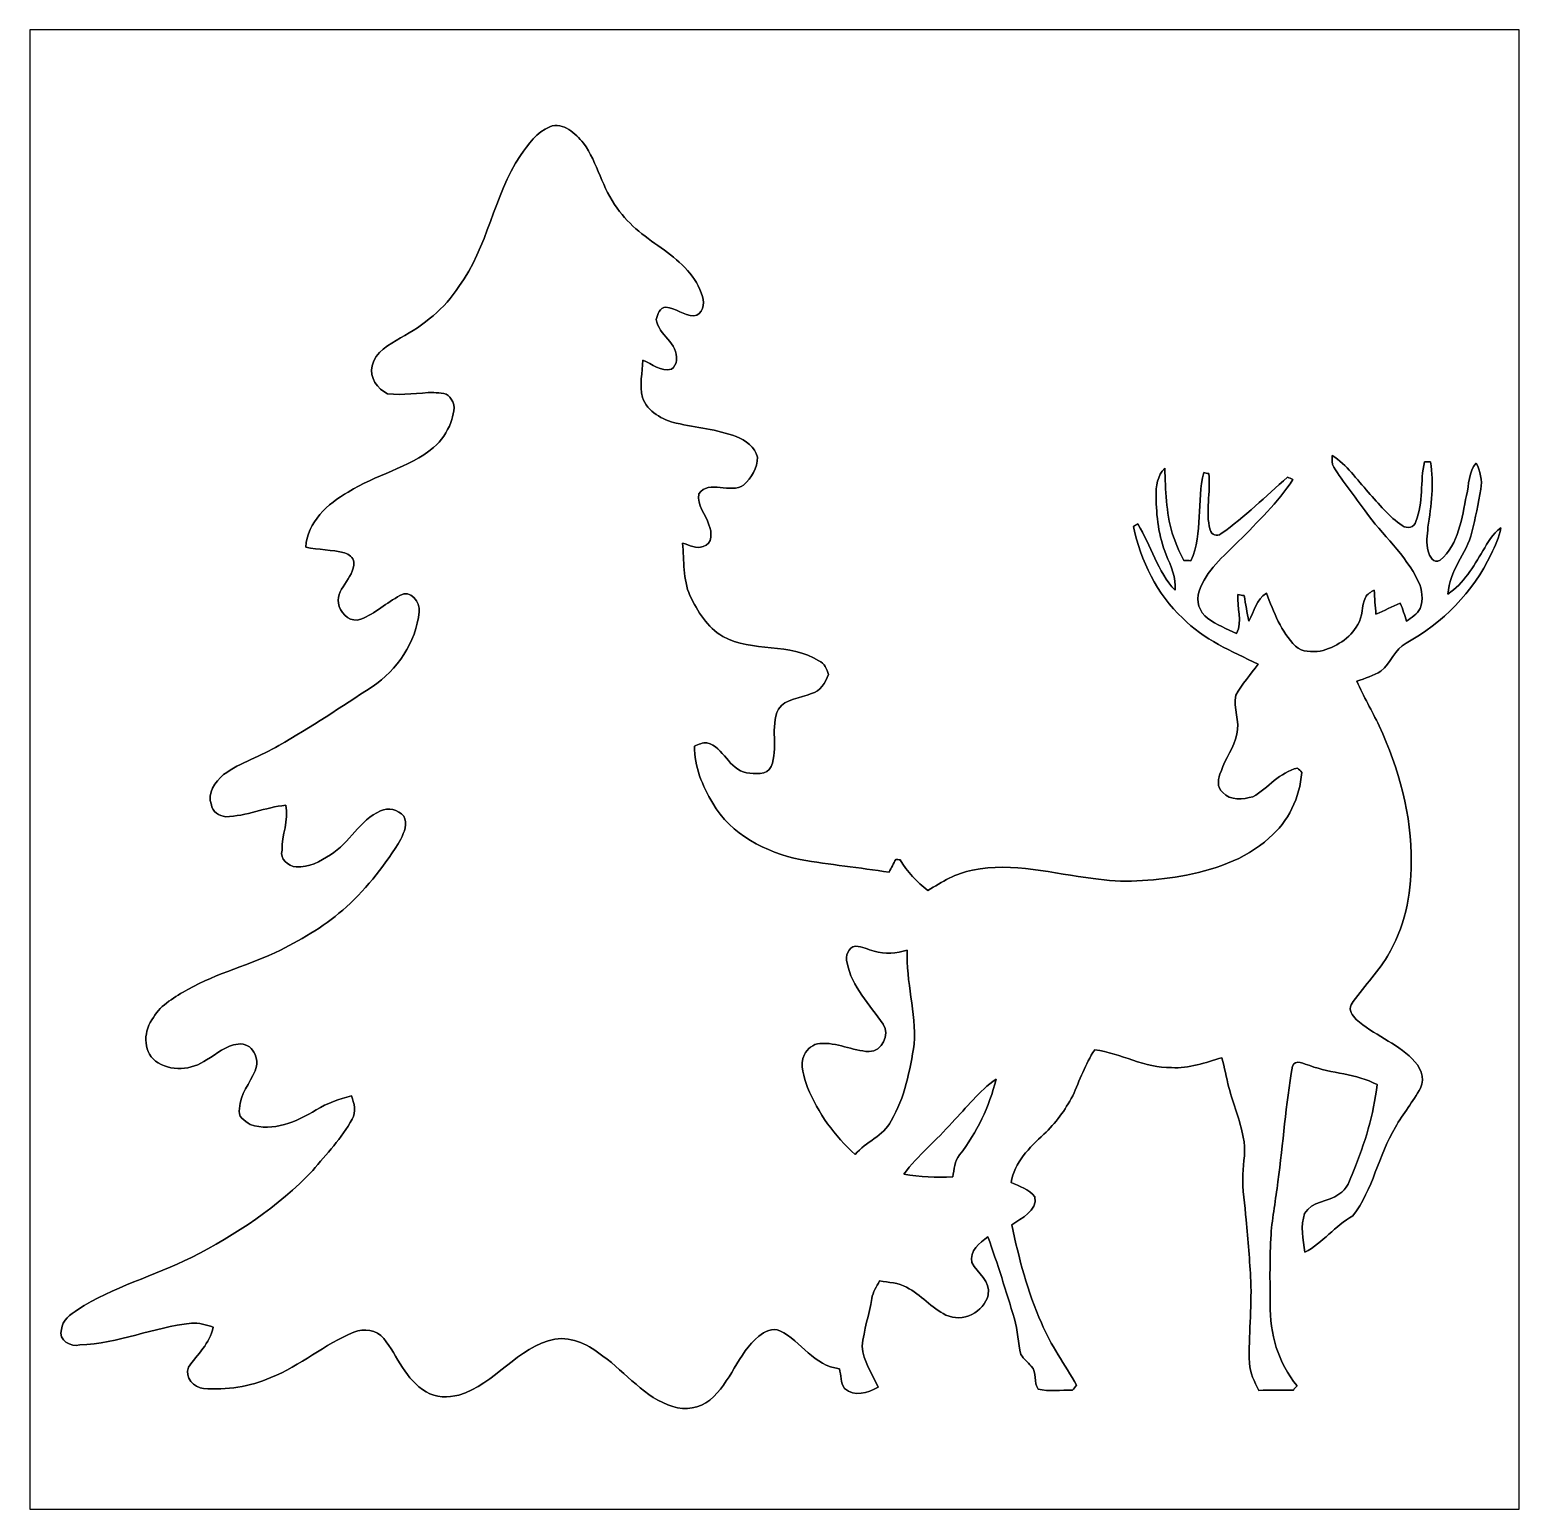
# Model space of a CAD drawing. Header units: centimetres. Extents: x -16.8 to 16.8, y -16.7 to 16.7.
import ezdxf

# ---------------------------------------------------------------- set-up
doc = ezdxf.new("R2010")
doc.units = ezdxf.units.CM
doc.header["$MEASUREMENT"] = 0
doc.layers.add('Layer 1', color=7, linetype='Continuous')

msp = doc.modelspace()

# ---------------------------------------------------------------- linework, layer by layer
at = {"layer": 'Layer 1', "color": 7}
for points, knots in [([(-16.77458, 16.66875), (-16.77458, 16.66875), (16.77458, 16.66875), (16.77458, 16.66875), (16.77458, 16.66875), (16.77458, 16.66875), (16.77458, -16.66875), (16.77458, -16.66875), (16.77458, -16.66875), (16.77458, -16.66875), (-16.77458, -16.66875), (-16.77458, -16.66875), (-16.77458, -16.66875), (-16.77458, -16.66875), (-16.77458, 16.66875), (-16.77458, 16.66875), (-16.77458, 16.66875), (-16.77458, 16.66875), (-16.77458, 16.66875), (-16.77458, 16.66875)], [0, 0, 0, 0, 0.16666667, 0.16666667, 0.16666667, 0.16666667, 0.33333333, 0.33333333, 0.33333333, 0.33333333, 0.5, 0.5, 0.5, 0.5, 0.66666667, 0.66666667, 0.66666667, 0.66666667, 1, 1, 1, 1]), ([(-5.06342, 14.48435), (-5.35869, 14.36405), (-5.54179, 14.0843), (-5.72382, 13.83806), (-5.72382, 13.83806), (-6.32425, 12.92013), (-6.45795, 11.77502), (-7.10953, 10.8839), (-7.10953, 10.8839), (-7.42774, 10.38331), (-7.90575, 10.0076), (-8.42222, 9.72749), (-8.42222, 9.72749), (-8.67163, 9.57192), (-9.00324, 9.41705), (-9.0611, 9.09602), (-9.0611, 9.09602), (-9.1253, 8.83038), (-8.94715, 8.57603), (-8.71502, 8.46702), (-8.71502, 8.46702), (-8.36683, 8.42363), (-8.01829, 8.48924), (-7.67009, 8.49701), (-7.67009, 8.49701), (-7.53745, 8.4769), (-7.34483, 8.49771), (-7.2831, 8.3439), (-7.2831, 8.3439), (-7.1561, 8.18621), (-7.245, 7.98795), (-7.2898, 7.81861), (-7.2898, 7.81861), (-7.37658, 7.6073), (-7.50111, 7.40234), (-7.67821, 7.25452), (-7.67821, 7.25452), (-8.24865, 6.79097), (-8.98772, 6.63928), (-9.60296, 6.25228), (-9.60296, 6.25228), (-10.06193, 5.99158), (-10.52407, 5.57283), (-10.5604, 5.01156), (-10.5604, 5.01156), (-10.27148, 4.94524), (-9.97021, 4.95794), (-9.6834, 4.88033), (-9.6834, 4.88033), (-9.58427, 4.85387), (-9.49113, 4.77696), (-9.47561, 4.67078), (-9.47561, 4.67078), (-9.45691, 4.29542), (-9.93352, 4.06329), (-9.80546, 3.67312), (-9.80546, 3.67312), (-9.74725, 3.48051), (-9.52782, 3.30165), (-9.31792, 3.38914), (-9.31792, 3.38914), (-8.99372, 3.50767), (-8.74113, 3.76379), (-8.43562, 3.91971), (-8.43562, 3.91971), (-8.20103, 4.06576), (-7.97631, 3.77331), (-8.00065, 3.55106), (-8.00065, 3.55106), (-8.07932, 2.86632), (-8.49066, 2.24296), (-9.06251, 1.86619), (-9.06251, 1.86619), (-9.75325, 1.41111), (-10.44399, 0.95391), (-11.16189, 0.54116), (-11.16189, 0.54116), (-11.56653, 0.30163), (-12.02655, 0.16475), (-12.40825, -0.11606), (-12.40825, -0.11606), (-12.59699, -0.27446), (-12.78961, -0.53411), (-12.68342, -0.7934), (-12.68342, -0.7934), (-12.6679, -0.95532), (-12.50597, -1.04775), (-12.36063, -1.06327), (-12.36063, -1.06327), (-11.89708, -1.05445), (-11.46775, -0.84843), (-11.00878, -0.80574), (-11.00878, -0.80574), (-10.93435, -1.14582), (-11.10051, -1.47708), (-11.09133, -1.81645), (-11.09133, -1.81645), (-11.1506, -2.02494), (-10.95199, -2.17346), (-10.77313, -2.19639), (-10.77313, -2.19639), (-10.48949, -2.21156), (-10.22809, -2.07751), (-10.00266, -1.91982), (-10.00266, -1.91982), (-9.56874, -1.65806), (-9.34896, -1.13665), (-8.87342, -0.93345), (-8.87342, -0.93345), (-8.6995, -0.84667), (-8.47584, -0.90488), (-8.35272, -1.05057), (-8.35272, -1.05057), (-8.25288, -1.20968), (-8.3439, -1.41429), (-8.41516, -1.5688), (-8.41516, -1.5688), (-8.75277, -2.12831), (-9.15741, -2.65289), (-9.64177, -3.09351), (-9.64177, -3.09351), (-10.08027, -3.49991), (-10.60274, -3.79836), (-11.13049, -4.07211), (-11.13049, -4.07211), (-11.80888, -4.40302), (-12.55324, -4.58399), (-13.21364, -4.95476), (-13.21364, -4.95476), (-13.50151, -5.1248), (-13.81548, -5.2899), (-13.99046, -5.58941), (-13.99046, -5.58941), (-14.20918, -5.87057), (-14.23776, -6.3306), (-13.9446, -6.57084), (-13.9446, -6.57084), (-13.61299, -6.81179), (-13.11663, -6.7818), (-12.79208, -6.53874), (-12.79208, -6.53874), (-12.56524, -6.41103), (-12.35251, -6.21524), (-12.0844, -6.18913), (-12.0844, -6.18913), (-11.76479, -6.1341), (-11.57534, -6.5345), (-11.70058, -6.7885), (-11.70058, -6.7885), (-11.811, -7.07249), (-12.04807, -7.31732), (-12.04771, -7.63693), (-12.04771, -7.63693), (-12.11051, -7.81897), (-11.9313, -7.91774), (-11.81171, -8.00065), (-11.81171, -8.00065), (-11.29736, -8.17069), (-10.75619, -7.94456), (-10.32263, -7.66657), (-10.32263, -7.66657), (-10.0771, -7.52122), (-9.8044, -7.42668), (-9.52888, -7.35612), (-9.52888, -7.35612), (-9.46679, -7.52052), (-9.41811, -7.71596), (-9.51159, -7.87823), (-9.51159, -7.87823), (-9.74725, -8.30721), (-10.08803, -8.66493), (-10.40271, -9.03605), (-10.40271, -9.03605), (-11.17988, -9.85379), (-12.13168, -10.48738), (-13.13533, -10.99397), (-13.13533, -10.99397), (-13.97388, -11.41942), (-14.90416, -11.65401), (-15.69614, -12.1726), (-15.69614, -12.1726), (-15.85066, -12.28443), (-16.04927, -12.40402), (-16.05986, -12.61674), (-16.05986, -12.61674), (-16.13711, -12.85981), (-15.85172, -13.0242), (-15.6464, -12.96564), (-15.6464, -12.96564), (-14.78703, -12.94165), (-13.98623, -12.56489), (-13.13568, -12.47669), (-13.13568, -12.47669), (-12.96741, -12.46787), (-12.80054, -12.50879), (-12.64391, -12.567), (-12.64391, -12.567), (-12.71376, -12.93319), (-13.00127, -13.17731), (-13.19848, -13.47117), (-13.19848, -13.47117), (-13.2902, -13.70789), (-13.07924, -13.92132), (-12.85875, -13.9506), (-12.85875, -13.9506), (-12.34369, -13.98658), (-11.817, -13.91214), (-11.34322, -13.70295), (-11.34322, -13.70295), (-10.68141, -13.43448), (-10.13389, -12.94871), (-9.47244, -12.68024), (-9.47244, -12.68024), (-9.24454, -12.58217), (-8.96373, -12.62556), (-8.80181, -12.82241), (-8.80181, -12.82241), (-8.48783, -13.21894), (-8.31003, -13.75869), (-7.84789, -14.0208), (-7.84789, -14.0208), (-7.63023, -14.16473), (-7.35048, -14.15133), (-7.10706, -14.09488), (-7.10706, -14.09488), (-6.29109, -13.85217), (-5.79155, -13.00939), (-4.94559, -12.8337), (-4.94559, -12.8337), (-4.54625, -12.77867), (-4.16842, -12.97446), (-3.8675, -13.21752), (-3.8675, -13.21752), (-3.33939, -13.58688), (-2.927, -14.16509), (-2.28847, -14.35523), (-2.28847, -14.35523), (-2.00731, -14.45789), (-1.68945, -14.38557), (-1.45556, -14.20812), (-1.45556, -14.20812), (-0.98037, -13.81442), (-0.83114, -13.15826), (-0.35172, -12.7702), (-0.35172, -12.7702), (-0.22331, -12.66507), (-0.04304, -12.567), (0.12206, -12.64814), (0.12206, -12.64814), (0.60431, -12.88027), (0.89006, -13.45106), (1.46191, -13.50151), (1.46191, -13.50151), (1.50107, -13.64862), (1.48872, -13.81725), (1.57762, -13.94601), (1.57762, -13.94601), (1.79529, -14.14357), (2.10714, -14.04937), (2.33292, -13.91991), (2.33292, -13.91991), (2.19816, -13.61793), (1.9999, -13.33359), (1.97167, -12.99457), (1.97167, -12.99457), (2.01754, -12.63191), (2.13078, -12.28231), (2.1911, -11.92177), (2.1911, -11.92177), (2.21439, -11.77572), (2.29941, -11.65084), (2.36855, -11.52384), (2.36855, -11.52384), (2.57034, -11.56018), (2.79083, -11.56018), (2.97286, -11.66812), (2.97286, -11.66812), (3.30129, -11.83111), (3.53166, -12.13485), (3.86292, -12.29325), (3.86292, -12.29325), (4.23192, -12.4714), (4.72369, -12.22975), (4.81612, -11.83464), (4.81612, -11.83464), (4.87362, -11.52737), (4.57059, -11.35309), (4.44676, -11.11179), (4.44676, -11.11179), (4.3875, -10.8458), (4.62033, -10.66835), (4.80589, -10.53183), (4.80589, -10.53183), (5.02602, -11.13966), (5.21723, -11.75808), (5.40456, -12.37721), (5.40456, -12.37721), (5.48816, -12.63967), (5.47687, -12.92084), (5.55237, -13.18507), (5.55237, -13.18507), (5.60705, -13.28879), (5.709, -13.35546), (5.78379, -13.44471), (5.78379, -13.44471), (5.91926, -13.57983), (5.83318, -13.81831), (5.9376, -13.96189), (5.9376, -13.96189), (6.18455, -14.02962), (6.4576, -13.97071), (6.71266, -13.98905), (6.71266, -13.98905), (6.7437, -13.95095), (6.77474, -13.9132), (6.80614, -13.87616), (6.80614, -13.87616), (6.53521, -13.41155), (6.22124, -12.96952), (6.01486, -12.47034), (6.01486, -12.47034), (5.69595, -11.76655), (5.50757, -11.01513), (5.34423, -10.26301), (5.34423, -10.26301), (5.56683, -10.10391), (5.91891, -9.9501), (5.86634, -9.62589), (5.86634, -9.62589), (5.72982, -9.46397), (5.52097, -9.38601), (5.32941, -9.30875), (5.32941, -9.30875), (5.40491, -8.85649), (5.74252, -8.51606), (6.06707, -8.21902), (6.06707, -8.21902), (6.33412, -7.97348), (6.54544, -7.67221), (6.71689, -7.35401), (6.71689, -7.35401), (6.8774, -7.00617), (6.99241, -6.6361), (7.21431, -6.31931), (7.21431, -6.31931), (7.80556, -6.38775), (8.3379, -6.73241), (8.94292, -6.71759), (8.94292, -6.71759), (9.33591, -6.74158), (9.70809, -6.60753), (10.0771, -6.49358), (10.0771, -6.49358), (10.13742, -6.71477), (10.17517, -6.94161), (10.23514, -7.16315), (10.23514, -7.16315), (10.33216, -7.53992), (10.49126, -7.90011), (10.55723, -8.28534), (10.55723, -8.28534), (10.63237, -8.56192), (10.55405, -8.8459), (10.54911, -9.12566), (10.54911, -9.12566), (10.53183, -9.46856), (10.59462, -9.80722), (10.62602, -10.1473), (10.62602, -10.1473), (10.668, -10.60732), (10.70504, -11.0677), (10.72938, -11.52948), (10.72938, -11.52948), (10.75231, -12.14473), (10.6747, -12.75891), (10.69728, -13.37416), (10.69728, -13.37416), (10.70434, -13.59782), (10.81052, -13.79608), (10.91036, -13.98976), (10.91036, -13.98976), (11.16965, -13.98764), (11.42894, -13.98623), (11.68894, -13.98446), (11.68894, -13.98446), (11.7154, -13.95095), (11.74256, -13.91744), (11.76972, -13.88463), (11.76972, -13.88463), (11.33969, -13.37486), (11.15907, -12.70529), (11.16365, -12.04771), (11.16365, -12.04771), (11.16189, -11.52349), (11.15272, -10.99891), (11.18411, -10.47574), (11.18411, -10.47574), (11.21375, -10.0778), (11.29242, -9.68657), (11.33898, -9.29111), (11.33898, -9.29111), (11.4554, -8.42469), (11.51678, -7.54944), (11.66636, -6.68796), (11.66636, -6.68796), (11.72845, -6.51122), (11.938, -6.6421), (12.05547, -6.67244), (12.05547, -6.67244), (12.55007, -6.85694), (13.10499, -6.84883), (13.57489, -7.10177), (13.57489, -7.10177), (13.49234, -7.77416), (13.29831, -8.42751), (13.04219, -9.05298), (13.04219, -9.05298), (12.95929, -9.23854), (12.90391, -9.46256), (12.71446, -9.57298), (12.71446, -9.57298), (12.47422, -9.74831), (12.10275, -9.72291), (11.94153, -10.00301), (11.94153, -10.00301), (11.84416, -10.287), (11.90343, -10.59004), (11.94717, -10.8779), (11.94717, -10.8779), (12.35498, -10.66871), (12.62239, -10.27606), (13.02702, -10.06087), (13.02702, -10.06087), (13.48387, -9.46644), (13.59888, -8.69491), (13.98764, -8.06132), (13.98764, -8.06132), (14.14921, -7.75053), (14.39122, -7.48982), (14.54891, -7.17797), (14.54891, -7.17797), (14.66462, -6.95043), (14.53339, -6.68055), (14.36652, -6.51792), (14.36652, -6.51792), (13.99222, -6.15809), (13.48987, -5.97288), (13.10217, -5.63033), (13.10217, -5.63033), (13.02456, -5.54496), (12.92437, -5.41831), (12.98963, -5.29978), (12.98963, -5.29978), (13.23869, -4.91913), (13.57348, -4.60199), (13.8049, -4.20899), (13.8049, -4.20899), (14.18696, -3.57752), (14.34465, -2.83139), (14.34077, -2.09903), (14.34077, -2.09903), (14.35417, -1.03082), (14.06807, 0.02223), (13.61722, 0.9846), (13.61722, 0.9846), (13.46094, 1.32433), (13.26586, 1.64465), (13.11769, 1.9879), (13.11769, 1.9879), (13.30113, 2.05669), (13.4941, 2.10785), (13.6592, 2.21791), (13.6592, 2.21791), (13.88569, 2.39289), (13.96788, 2.70792), (14.22471, 2.84939), (14.22471, 2.84939), (15.05021, 3.296), (15.74059, 3.99874), (16.13923, 4.85105), (16.13923, 4.85105), (16.2306, 5.04084), (16.32585, 5.23275), (16.35689, 5.44336), (16.35689, 5.44336), (16.17274, 5.31671), (16.06691, 5.11281), (15.95508, 4.92584), (15.95508, 4.92584), (15.74165, 4.56953), (15.5261, 4.18924), (15.1705, 3.95464), (15.1705, 3.95464), (15.1952, 4.47463), (15.58607, 4.86093), (15.70849, 5.34987), (15.70849, 5.34987), (15.78575, 5.66984), (15.85595, 5.99193), (15.91204, 6.31649), (15.91204, 6.31649), (15.9452, 6.51722), (15.89864, 6.7243), (15.80727, 6.90386), (15.80727, 6.90386), (15.62453, 6.71089), (15.64957, 6.41879), (15.58643, 6.17784), (15.58643, 6.17784), (15.48059, 5.66949), (15.41886, 5.07541), (14.99764, 4.71699), (14.99764, 4.71699), (14.83854, 4.62774), (14.74929, 4.8073), (14.72741, 4.92054), (14.72741, 4.92054), (14.66709, 5.09658), (14.7066, 5.28249), (14.7193, 5.46135), (14.7193, 5.46135), (14.79127, 5.94748), (14.86359, 6.44243), (14.77504, 6.93138), (14.77504, 6.93138), (14.74117, 6.93244), (14.67309, 6.93455), (14.63922, 6.93561), (14.63922, 6.93561), (14.54009, 6.49287), (14.62052, 6.01627), (14.44872, 5.58941), (14.44872, 5.58941), (14.42156, 5.44442), (14.24305, 5.42078), (14.13898, 5.49451), (14.13898, 5.49451), (13.837, 5.69242), (13.61863, 5.98911), (13.37557, 6.24981), (13.37557, 6.24981), (13.11416, 6.53486), (12.89367, 6.86717), (12.55995, 7.07531), (12.55995, 7.07531), (12.56101, 6.98817), (12.54513, 6.89151), (12.59593, 6.8139), (12.59593, 6.8139), (12.81112, 6.4703), (13.07394, 6.15915), (13.30431, 5.82542), (13.30431, 5.82542), (13.69131, 5.28708), (14.21165, 4.84364), (14.50199, 4.23792), (14.50199, 4.23792), (14.59371, 4.04954), (14.61452, 3.82517), (14.54185, 3.62656), (14.54185, 3.62656), (14.48541, 3.49321), (14.34359, 3.42865), (14.2367, 3.34222), (14.2367, 3.34222), (14.19542, 3.4798), (14.15027, 3.61456), (14.09594, 3.74685), (14.09594, 3.74685), (13.90756, 3.67736), (13.73364, 3.57576), (13.54808, 3.50026), (13.54808, 3.50026), (13.52938, 3.68088), (13.5195, 3.86292), (13.5068, 4.04319), (13.5068, 4.04319), (13.43554, 3.99486), (13.34664, 3.95746), (13.30889, 3.87456), (13.30889, 3.87456), (13.21999, 3.67983), (13.25492, 3.44911), (13.1378, 3.2639), (13.1378, 3.2639), (12.96317, 2.95028), (12.63403, 2.75026), (12.29219, 2.66735), (12.29219, 2.66735), (12.10169, 2.64936), (11.8872, 2.63701), (11.73762, 2.77777), (11.73762, 2.77777), (11.40954, 3.10515), (11.2462, 3.54753), (11.07934, 3.96981), (11.07934, 3.96981), (10.85109, 3.83787), (10.80241, 3.562), (10.68634, 3.34539), (10.68634, 3.34539), (10.63731, 3.53342), (10.61508, 3.7271), (10.58157, 3.9176), (10.58157, 3.9176), (10.53324, 3.92536), (10.48526, 3.93277), (10.43764, 3.93982), (10.43764, 3.93982), (10.41471, 3.65125), (10.54488, 3.33939), (10.40941, 3.06599), (10.40941, 3.06599), (10.18364, 3.16371), (9.95539, 3.26214), (9.75466, 3.40642), (9.75466, 3.40642), (9.56769, 3.54753), (9.48902, 3.79413), (9.56522, 4.01638), (9.56522, 4.01638), (9.71903, 4.48663), (10.11661, 4.80272), (10.45104, 5.14174), (10.45104, 5.14174), (10.88672, 5.57989), (11.33299, 6.01698), (11.67765, 6.53309), (11.67765, 6.53309), (11.63567, 6.55214), (11.59439, 6.57049), (11.55312, 6.58918), (11.55312, 6.58918), (11.06593, 6.15421), (10.59603, 5.6956), (10.06475, 5.31495), (10.06475, 5.31495), (9.96774, 5.23628), (9.84285, 5.28496), (9.81251, 5.40244), (9.81251, 5.40244), (9.69927, 5.81519), (9.83015, 6.24699), (9.78217, 6.66715), (9.78217, 6.66715), (9.75395, 6.6735), (9.69786, 6.68655), (9.66964, 6.6929), (9.66964, 6.6929), (9.50595, 6.04026), (9.65588, 5.33471), (9.38107, 4.70429), (9.38107, 4.70429), (9.32674, 4.70641), (9.27276, 4.70817), (9.21914, 4.70958), (9.21914, 4.70958), (9.11542, 4.90643), (9.03005, 5.11246), (8.95985, 5.32306), (8.95985, 5.32306), (8.81521, 5.79755), (8.81451, 6.29849), (8.78911, 6.78921), (8.78911, 6.78921), (8.62718, 6.62305), (8.58449, 6.38034), (8.59472, 6.15632), (8.59472, 6.15632), (8.60072, 5.71006), (8.64835, 5.25286), (8.82474, 4.8387), (8.82474, 4.8387), (8.92457, 4.58399), (9.05228, 4.31976), (9.02335, 4.03789), (9.02335, 4.03789), (8.62542, 4.46087), (8.48395, 5.04966), (8.18092, 5.53367), (8.18092, 5.53367), (8.15693, 5.51956), (8.10895, 5.49134), (8.08496, 5.47688), (8.08496, 5.47688), (8.25571, 4.70429), (8.60672, 3.95182), (9.1948, 3.40924), (9.1948, 3.40924), (9.66541, 2.92523), (10.29935, 2.66594), (10.89378, 2.37243), (10.89378, 2.37243), (10.72409, 2.14136), (10.52548, 1.92723), (10.39354, 1.67146), (10.39354, 1.67146), (10.32404, 1.38324), (10.4902, 1.0855), (10.414, 0.79587), (10.414, 0.79587), (10.35085, 0.49459), (10.14977, 0.24941), (10.05769, -0.04163), (10.05769, -0.04163), (9.98643, -0.18803), (9.9568, -0.40534), (10.09721, -0.52141), (10.09721, -0.52141), (10.26654, -0.71049), (10.55405, -0.67169), (10.77419, -0.61419), (10.77419, -0.61419), (11.12167, -0.41804), (11.37602, -0.0575), (11.78384, 0.0321), (11.78384, 0.0321), (11.81417, -0.00035), (11.84522, -0.03281), (11.87626, -0.06526), (11.87626, -0.06526), (11.83922, -0.63006), (11.57287, -1.17828), (11.13861, -1.5434), (11.13861, -1.5434), (10.59251, -2.04435), (9.86367, -2.27506), (9.14929, -2.40665), (9.14929, -2.40665), (8.49947, -2.50931), (7.83131, -2.56469), (7.17832, -2.45639), (7.17832, -2.45639), (6.27733, -2.35338), (5.37139, -2.07504), (4.46158, -2.26942), (4.46158, -2.26942), (4.09257, -2.33574), (3.76731, -2.53294), (3.45334, -2.72697), (3.45334, -2.72697), (3.21416, -2.52659), (2.98415, -2.30999), (2.82787, -2.03694), (2.82787, -2.03694), (2.80388, -2.03412), (2.7559, -2.02847), (2.73191, -2.02565), (2.73191, -2.02565), (2.67899, -2.12019), (2.63066, -2.21686), (2.58339, -2.31422), (2.58339, -2.31422), (1.91699, -2.21156), (1.24566, -2.14454), (0.58173, -2.03094), (0.58173, -2.03094), (-0.19226, -1.86267), (-0.98954, -1.47391), (-1.38994, -0.75636), (-1.38994, -0.75636), (-1.62913, -0.37218), (-1.80164, 0.06668), (-1.80269, 0.52529), (-1.80269, 0.52529), (-1.71238, 0.55668), (-1.62101, 0.61877), (-1.52153, 0.59902), (-1.52153, 0.59902), (-1.13453, 0.50553), (-1.03258, -0.00247), (-0.63183, -0.07161), (-0.63183, -0.07161), (-0.44697, -0.09102), (-0.17074, -0.1397), (-0.07161, 0.06738), (-0.07161, 0.06738), (0.08608, 0.48013), (-0.10019, 0.95462), (0.08714, 1.35925), (0.08714, 1.35925), (0.24448, 1.60443), (0.58773, 1.59456), (0.83044, 1.71238), (0.83044, 1.71238), (1.03681, 1.75895), (1.14476, 1.95968), (1.21567, 2.13995), (1.21567, 2.13995), (1.18251, 2.26025), (1.12995, 2.39748), (1.00224, 2.44616), (1.00224, 2.44616), (0.35243, 2.86844), (-0.49812, 2.62784), (-1.16699, 2.99826), (-1.16699, 2.99826), (-1.51165, 3.2064), (-1.73461, 3.56376), (-1.90606, 3.9183), (-1.90606, 3.9183), (-2.05952, 4.28978), (-2.04117, 4.70359), (-2.06904, 5.09764), (-2.06904, 5.09764), (-1.91876, 5.06166), (-1.76036, 4.96217), (-1.60514, 5.02744), (-1.60514, 5.02744), (-1.39277, 5.07718), (-1.40653, 5.35975), (-1.47602, 5.51603), (-1.47602, 5.51603), (-1.54799, 5.74993), (-1.75683, 5.94924), (-1.70251, 6.21277), (-1.70251, 6.21277), (-1.47673, 6.54332), (-0.98813, 6.1976), (-0.69533, 6.41068), (-0.69533, 6.41068), (-0.51894, 6.57084), (-0.38453, 6.79415), (-0.38029, 7.03792), (-0.38029, 7.03792), (-0.44274, 7.26793), (-0.65052, 7.41821), (-0.86219, 7.50076), (-0.86219, 7.50076), (-1.29505, 7.66727), (-1.76177, 7.70608), (-2.21156, 7.80415), (-2.21156, 7.80415), (-2.53118, 7.87717), (-2.85327, 8.06168), (-2.97639, 8.38235), (-2.97639, 8.38235), (-3.04377, 8.65858), (-2.97815, 8.94856), (-2.96298, 9.22726), (-2.96298, 9.22726), (-2.75943, 9.13095), (-2.56187, 8.96973), (-2.32198, 9.01735), (-2.32198, 9.01735), (-2.25989, 9.06851), (-2.20768, 9.14188), (-2.20592, 9.22479), (-2.20592, 9.22479), (-2.17099, 9.60896), (-2.61161, 9.78852), (-2.66488, 10.14095), (-2.66488, 10.14095), (-2.63737, 10.25137), (-2.58586, 10.41224), (-2.44863, 10.41682), (-2.44863, 10.41682), (-2.22603, 10.40059), (-2.04329, 10.23091), (-1.82033, 10.21927), (-1.82033, 10.21927), (-1.62525, 10.24749), (-1.55575, 10.49091), (-1.62313, 10.65601), (-1.62313, 10.65601), (-1.74943, 11.10827), (-2.11384, 11.43317), (-2.48003, 11.70129), (-2.48003, 11.70129), (-2.86773, 11.97539), (-3.27307, 12.2488), (-3.54154, 12.64991), (-3.54154, 12.64991), (-3.88267, 13.09158), (-3.97933, 13.66308), (-4.30142, 14.11499), (-4.30142, 14.11499), (-4.48592, 14.33089), (-4.74945, 14.59689), (-5.06342, 14.48435)], [0, 0, 0, 0, 0.00452489, 0.00452489, 0.00452489, 0.00452489, 0.00904977, 0.00904977, 0.00904977, 0.00904977, 0.01357466, 0.01357466, 0.01357466, 0.01357466, 0.01809955, 0.01809955, 0.01809955, 0.01809955, 0.02262443, 0.02262443, 0.02262443, 0.02262443, 0.02714932, 0.02714932, 0.02714932, 0.02714932, 0.03167421, 0.03167421, 0.03167421, 0.03167421, 0.0361991, 0.0361991, 0.0361991, 0.0361991, 0.04072398, 0.04072398, 0.04072398, 0.04072398, 0.04524887, 0.04524887, 0.04524887, 0.04524887, 0.04977376, 0.04977376, 0.04977376, 0.04977376, 0.05429864, 0.05429864, 0.05429864, 0.05429864, 0.05882353, 0.05882353, 0.05882353, 0.05882353, 0.06334842, 0.06334842, 0.06334842, 0.06334842, 0.0678733, 0.0678733, 0.0678733, 0.0678733, 0.07239819, 0.07239819, 0.07239819, 0.07239819, 0.07692308, 0.07692308, 0.07692308, 0.07692308, 0.08144796, 0.08144796, 0.08144796, 0.08144796, 0.08597285, 0.08597285, 0.08597285, 0.08597285, 0.09049774, 0.09049774, 0.09049774, 0.09049774, 0.09502262, 0.09502262, 0.09502262, 0.09502262, 0.09954751, 0.09954751, 0.09954751, 0.09954751, 0.1040724, 0.1040724, 0.1040724, 0.1040724, 0.10859729, 0.10859729, 0.10859729, 0.10859729, 0.11312217, 0.11312217, 0.11312217, 0.11312217, 0.11764706, 0.11764706, 0.11764706, 0.11764706, 0.12217195, 0.12217195, 0.12217195, 0.12217195, 0.12669683, 0.12669683, 0.12669683, 0.12669683, 0.13122172, 0.13122172, 0.13122172, 0.13122172, 0.13574661, 0.13574661, 0.13574661, 0.13574661, 0.14027149, 0.14027149, 0.14027149, 0.14027149, 0.14479638, 0.14479638, 0.14479638, 0.14479638, 0.14932127, 0.14932127, 0.14932127, 0.14932127, 0.15384615, 0.15384615, 0.15384615, 0.15384615, 0.15837104, 0.15837104, 0.15837104, 0.15837104, 0.16289593, 0.16289593, 0.16289593, 0.16289593, 0.16742081, 0.16742081, 0.16742081, 0.16742081, 0.1719457, 0.1719457, 0.1719457, 0.1719457, 0.17647059, 0.17647059, 0.17647059, 0.17647059, 0.18099548, 0.18099548, 0.18099548, 0.18099548, 0.18552036, 0.18552036, 0.18552036, 0.18552036, 0.19004525, 0.19004525, 0.19004525, 0.19004525, 0.19457014, 0.19457014, 0.19457014, 0.19457014, 0.19909502, 0.19909502, 0.19909502, 0.19909502, 0.20361991, 0.20361991, 0.20361991, 0.20361991, 0.2081448, 0.2081448, 0.2081448, 0.2081448, 0.21266968, 0.21266968, 0.21266968, 0.21266968, 0.21719457, 0.21719457, 0.21719457, 0.21719457, 0.22171946, 0.22171946, 0.22171946, 0.22171946, 0.22624434, 0.22624434, 0.22624434, 0.22624434, 0.23076923, 0.23076923, 0.23076923, 0.23076923, 0.23529412, 0.23529412, 0.23529412, 0.23529412, 0.239819, 0.239819, 0.239819, 0.239819, 0.24434389, 0.24434389, 0.24434389, 0.24434389, 0.24886878, 0.24886878, 0.24886878, 0.24886878, 0.25339367, 0.25339367, 0.25339367, 0.25339367, 0.25791855, 0.25791855, 0.25791855, 0.25791855, 0.26244344, 0.26244344, 0.26244344, 0.26244344, 0.26696833, 0.26696833, 0.26696833, 0.26696833, 0.27149321, 0.27149321, 0.27149321, 0.27149321, 0.2760181, 0.2760181, 0.2760181, 0.2760181, 0.28054299, 0.28054299, 0.28054299, 0.28054299, 0.28506787, 0.28506787, 0.28506787, 0.28506787, 0.28959276, 0.28959276, 0.28959276, 0.28959276, 0.29411765, 0.29411765, 0.29411765, 0.29411765, 0.29864253, 0.29864253, 0.29864253, 0.29864253, 0.30316742, 0.30316742, 0.30316742, 0.30316742, 0.30769231, 0.30769231, 0.30769231, 0.30769231, 0.31221719, 0.31221719, 0.31221719, 0.31221719, 0.31674208, 0.31674208, 0.31674208, 0.31674208, 0.32126697, 0.32126697, 0.32126697, 0.32126697, 0.32579186, 0.32579186, 0.32579186, 0.32579186, 0.33031674, 0.33031674, 0.33031674, 0.33031674, 0.33484163, 0.33484163, 0.33484163, 0.33484163, 0.33936652, 0.33936652, 0.33936652, 0.33936652, 0.3438914, 0.3438914, 0.3438914, 0.3438914, 0.34841629, 0.34841629, 0.34841629, 0.34841629, 0.35294118, 0.35294118, 0.35294118, 0.35294118, 0.35746606, 0.35746606, 0.35746606, 0.35746606, 0.36199095, 0.36199095, 0.36199095, 0.36199095, 0.36651584, 0.36651584, 0.36651584, 0.36651584, 0.37104072, 0.37104072, 0.37104072, 0.37104072, 0.37556561, 0.37556561, 0.37556561, 0.37556561, 0.3800905, 0.3800905, 0.3800905, 0.3800905, 0.38461538, 0.38461538, 0.38461538, 0.38461538, 0.38914027, 0.38914027, 0.38914027, 0.38914027, 0.39366516, 0.39366516, 0.39366516, 0.39366516, 0.39819005, 0.39819005, 0.39819005, 0.39819005, 0.40271493, 0.40271493, 0.40271493, 0.40271493, 0.40723982, 0.40723982, 0.40723982, 0.40723982, 0.41176471, 0.41176471, 0.41176471, 0.41176471, 0.41628959, 0.41628959, 0.41628959, 0.41628959, 0.42081448, 0.42081448, 0.42081448, 0.42081448, 0.42533937, 0.42533937, 0.42533937, 0.42533937, 0.42986425, 0.42986425, 0.42986425, 0.42986425, 0.43438914, 0.43438914, 0.43438914, 0.43438914, 0.43891403, 0.43891403, 0.43891403, 0.43891403, 0.44343891, 0.44343891, 0.44343891, 0.44343891, 0.4479638, 0.4479638, 0.4479638, 0.4479638, 0.45248869, 0.45248869, 0.45248869, 0.45248869, 0.45701357, 0.45701357, 0.45701357, 0.45701357, 0.46153846, 0.46153846, 0.46153846, 0.46153846, 0.46606335, 0.46606335, 0.46606335, 0.46606335, 0.47058824, 0.47058824, 0.47058824, 0.47058824, 0.47511312, 0.47511312, 0.47511312, 0.47511312, 0.47963801, 0.47963801, 0.47963801, 0.47963801, 0.4841629, 0.4841629, 0.4841629, 0.4841629, 0.48868778, 0.48868778, 0.48868778, 0.48868778, 0.49321267, 0.49321267, 0.49321267, 0.49321267, 0.49773756, 0.49773756, 0.49773756, 0.49773756, 0.50226244, 0.50226244, 0.50226244, 0.50226244, 0.50678733, 0.50678733, 0.50678733, 0.50678733, 0.51131222, 0.51131222, 0.51131222, 0.51131222, 0.5158371, 0.5158371, 0.5158371, 0.5158371, 0.52036199, 0.52036199, 0.52036199, 0.52036199, 0.52488688, 0.52488688, 0.52488688, 0.52488688, 0.52941176, 0.52941176, 0.52941176, 0.52941176, 0.53393665, 0.53393665, 0.53393665, 0.53393665, 0.53846154, 0.53846154, 0.53846154, 0.53846154, 0.54298643, 0.54298643, 0.54298643, 0.54298643, 0.54751131, 0.54751131, 0.54751131, 0.54751131, 0.5520362, 0.5520362, 0.5520362, 0.5520362, 0.55656109, 0.55656109, 0.55656109, 0.55656109, 0.56108597, 0.56108597, 0.56108597, 0.56108597, 0.56561086, 0.56561086, 0.56561086, 0.56561086, 0.57013575, 0.57013575, 0.57013575, 0.57013575, 0.57466063, 0.57466063, 0.57466063, 0.57466063, 0.57918552, 0.57918552, 0.57918552, 0.57918552, 0.58371041, 0.58371041, 0.58371041, 0.58371041, 0.58823529, 0.58823529, 0.58823529, 0.58823529, 0.59276018, 0.59276018, 0.59276018, 0.59276018, 0.59728507, 0.59728507, 0.59728507, 0.59728507, 0.60180995, 0.60180995, 0.60180995, 0.60180995, 0.60633484, 0.60633484, 0.60633484, 0.60633484, 0.61085973, 0.61085973, 0.61085973, 0.61085973, 0.61538462, 0.61538462, 0.61538462, 0.61538462, 0.6199095, 0.6199095, 0.6199095, 0.6199095, 0.62443439, 0.62443439, 0.62443439, 0.62443439, 0.62895928, 0.62895928, 0.62895928, 0.62895928, 0.63348416, 0.63348416, 0.63348416, 0.63348416, 0.63800905, 0.63800905, 0.63800905, 0.63800905, 0.64253394, 0.64253394, 0.64253394, 0.64253394, 0.64705882, 0.64705882, 0.64705882, 0.64705882, 0.65158371, 0.65158371, 0.65158371, 0.65158371, 0.6561086, 0.6561086, 0.6561086, 0.6561086, 0.66063348, 0.66063348, 0.66063348, 0.66063348, 0.66515837, 0.66515837, 0.66515837, 0.66515837, 0.66968326, 0.66968326, 0.66968326, 0.66968326, 0.67420814, 0.67420814, 0.67420814, 0.67420814, 0.67873303, 0.67873303, 0.67873303, 0.67873303, 0.68325792, 0.68325792, 0.68325792, 0.68325792, 0.68778281, 0.68778281, 0.68778281, 0.68778281, 0.69230769, 0.69230769, 0.69230769, 0.69230769, 0.69683258, 0.69683258, 0.69683258, 0.69683258, 0.70135747, 0.70135747, 0.70135747, 0.70135747, 0.70588235, 0.70588235, 0.70588235, 0.70588235, 0.71040724, 0.71040724, 0.71040724, 0.71040724, 0.71493213, 0.71493213, 0.71493213, 0.71493213, 0.71945701, 0.71945701, 0.71945701, 0.71945701, 0.7239819, 0.7239819, 0.7239819, 0.7239819, 0.72850679, 0.72850679, 0.72850679, 0.72850679, 0.73303167, 0.73303167, 0.73303167, 0.73303167, 0.73755656, 0.73755656, 0.73755656, 0.73755656, 0.74208145, 0.74208145, 0.74208145, 0.74208145, 0.74660633, 0.74660633, 0.74660633, 0.74660633, 0.75113122, 0.75113122, 0.75113122, 0.75113122, 0.75565611, 0.75565611, 0.75565611, 0.75565611, 0.760181, 0.760181, 0.760181, 0.760181, 0.76470588, 0.76470588, 0.76470588, 0.76470588, 0.76923077, 0.76923077, 0.76923077, 0.76923077, 0.77375566, 0.77375566, 0.77375566, 0.77375566, 0.77828054, 0.77828054, 0.77828054, 0.77828054, 0.78280543, 0.78280543, 0.78280543, 0.78280543, 0.78733032, 0.78733032, 0.78733032, 0.78733032, 0.7918552, 0.7918552, 0.7918552, 0.7918552, 0.79638009, 0.79638009, 0.79638009, 0.79638009, 0.80090498, 0.80090498, 0.80090498, 0.80090498, 0.80542986, 0.80542986, 0.80542986, 0.80542986, 0.80995475, 0.80995475, 0.80995475, 0.80995475, 0.81447964, 0.81447964, 0.81447964, 0.81447964, 0.81900452, 0.81900452, 0.81900452, 0.81900452, 0.82352941, 0.82352941, 0.82352941, 0.82352941, 0.8280543, 0.8280543, 0.8280543, 0.8280543, 0.83257919, 0.83257919, 0.83257919, 0.83257919, 0.83710407, 0.83710407, 0.83710407, 0.83710407, 0.84162896, 0.84162896, 0.84162896, 0.84162896, 0.84615385, 0.84615385, 0.84615385, 0.84615385, 0.85067873, 0.85067873, 0.85067873, 0.85067873, 0.85520362, 0.85520362, 0.85520362, 0.85520362, 0.85972851, 0.85972851, 0.85972851, 0.85972851, 0.86425339, 0.86425339, 0.86425339, 0.86425339, 0.86877828, 0.86877828, 0.86877828, 0.86877828, 0.87330317, 0.87330317, 0.87330317, 0.87330317, 0.87782805, 0.87782805, 0.87782805, 0.87782805, 0.88235294, 0.88235294, 0.88235294, 0.88235294, 0.88687783, 0.88687783, 0.88687783, 0.88687783, 0.89140271, 0.89140271, 0.89140271, 0.89140271, 0.8959276, 0.8959276, 0.8959276, 0.8959276, 0.90045249, 0.90045249, 0.90045249, 0.90045249, 0.90497738, 0.90497738, 0.90497738, 0.90497738, 0.90950226, 0.90950226, 0.90950226, 0.90950226, 0.91402715, 0.91402715, 0.91402715, 0.91402715, 0.91855204, 0.91855204, 0.91855204, 0.91855204, 0.92307692, 0.92307692, 0.92307692, 0.92307692, 0.92760181, 0.92760181, 0.92760181, 0.92760181, 0.9321267, 0.9321267, 0.9321267, 0.9321267, 0.93665158, 0.93665158, 0.93665158, 0.93665158, 0.94117647, 0.94117647, 0.94117647, 0.94117647, 0.94570136, 0.94570136, 0.94570136, 0.94570136, 0.95022624, 0.95022624, 0.95022624, 0.95022624, 0.95475113, 0.95475113, 0.95475113, 0.95475113, 0.95927602, 0.95927602, 0.95927602, 0.95927602, 0.9638009, 0.9638009, 0.9638009, 0.9638009, 0.96832579, 0.96832579, 0.96832579, 0.96832579, 0.97285068, 0.97285068, 0.97285068, 0.97285068, 0.97737557, 0.97737557, 0.97737557, 0.97737557, 0.98190045, 0.98190045, 0.98190045, 0.98190045, 0.98642534, 0.98642534, 0.98642534, 0.98642534, 0.99095023, 0.99095023, 0.99095023, 0.99095023, 1, 1, 1, 1]), ([(1.82774, -3.98392), (1.97344, -3.98357), (2.10608, -4.05941), (2.24543, -4.09363), (2.24543, -4.09363), (2.48885, -4.17865), (2.74814, -4.13456), (2.98944, -4.07), (2.98944, -4.07), (2.96051, -4.78296), (3.18876, -5.47511), (3.14889, -6.18631), (3.14889, -6.18631), (3.04871, -6.78039), (2.93864, -7.39352), (2.62467, -7.91774), (2.62467, -7.91774), (2.45674, -8.26911), (2.0514, -8.382), (1.81857, -8.67833), (1.81857, -8.67833), (1.35502, -8.26029), (0.98037, -7.74241), (0.74401, -7.16386), (0.74401, -7.16386), (0.67381, -6.9342), (0.55633, -6.6608), (0.67381, -6.42549), (0.67381, -6.42549), (0.73448, -6.28756), (0.86995, -6.18807), (1.02059, -6.17537), (1.02059, -6.17537), (1.40229, -6.13833), (1.75331, -6.34189), (2.12972, -6.3567), (2.12972, -6.3567), (2.42641, -6.35176), (2.60244, -5.97888), (2.44616, -5.73722), (2.44616, -5.73722), (2.14171, -5.29978), (1.74237, -4.89973), (1.63407, -4.35786), (1.63407, -4.35786), (1.59667, -4.21428), (1.64959, -3.99168), (1.82774, -3.98392)], [0, 0, 0, 0, 0.07692308, 0.07692308, 0.07692308, 0.07692308, 0.15384615, 0.15384615, 0.15384615, 0.15384615, 0.23076923, 0.23076923, 0.23076923, 0.23076923, 0.30769231, 0.30769231, 0.30769231, 0.30769231, 0.38461538, 0.38461538, 0.38461538, 0.38461538, 0.46153846, 0.46153846, 0.46153846, 0.46153846, 0.53846154, 0.53846154, 0.53846154, 0.53846154, 0.61538462, 0.61538462, 0.61538462, 0.61538462, 0.69230769, 0.69230769, 0.69230769, 0.69230769, 0.76923077, 0.76923077, 0.76923077, 0.76923077, 0.84615385, 0.84615385, 0.84615385, 0.84615385, 1, 1, 1, 1]), ([(4.00015, -7.95091), (4.32788, -7.62564), (4.60446, -7.23829), (4.99216, -6.97865), (4.99216, -6.97865), (4.83835, -7.59813), (4.5593, -8.18092), (4.16736, -8.68539), (4.16736, -8.68539), (4.05377, -8.82509), (4.05024, -9.01136), (4.01391, -9.18069), (4.01391, -9.18069), (3.64561, -9.19445), (3.27519, -9.18457), (2.91183, -9.12036), (2.91183, -9.12036), (3.23074, -8.69139), (3.65196, -8.35484), (4.00015, -7.95091)], [0, 0, 0, 0, 0.16666667, 0.16666667, 0.16666667, 0.16666667, 0.33333333, 0.33333333, 0.33333333, 0.33333333, 0.5, 0.5, 0.5, 0.5, 0.66666667, 0.66666667, 0.66666667, 0.66666667, 1, 1, 1, 1])]:
    msp.add_open_spline(points, degree=3, knots=knots, dxfattribs=at)
at = {"layer": 'Layer 1', "color": 251}
for points, knots in [([(-5.06342, 14.48435), (-4.74945, 14.59689), (-4.48592, 14.33089), (-4.30142, 14.11499), (-4.30142, 14.11499), (-3.97933, 13.66308), (-3.88267, 13.09158), (-3.54154, 12.64991), (-3.54154, 12.64991), (-3.27307, 12.2488), (-2.86773, 11.97539), (-2.48003, 11.70129), (-2.48003, 11.70129), (-2.11384, 11.43317), (-1.74943, 11.10827), (-1.62313, 10.65601), (-1.62313, 10.65601), (-1.55575, 10.49091), (-1.62525, 10.24749), (-1.82033, 10.21927), (-1.82033, 10.21927), (-2.04329, 10.23091), (-2.22603, 10.40059), (-2.44863, 10.41682), (-2.44863, 10.41682), (-2.58586, 10.41224), (-2.63737, 10.25137), (-2.66488, 10.14095), (-2.66488, 10.14095), (-2.61161, 9.78852), (-2.17099, 9.60896), (-2.20592, 9.22479), (-2.20592, 9.22479), (-2.20768, 9.14188), (-2.25989, 9.06851), (-2.32198, 9.01735), (-2.32198, 9.01735), (-2.56187, 8.96973), (-2.75943, 9.13095), (-2.96298, 9.22726), (-2.96298, 9.22726), (-2.97815, 8.94856), (-3.04377, 8.65858), (-2.97639, 8.38235), (-2.97639, 8.38235), (-2.85327, 8.06168), (-2.53118, 7.87717), (-2.21156, 7.80415), (-2.21156, 7.80415), (-1.76177, 7.70608), (-1.29505, 7.66727), (-0.86219, 7.50076), (-0.86219, 7.50076), (-0.65052, 7.41821), (-0.44274, 7.26793), (-0.38029, 7.03792), (-0.38029, 7.03792), (-0.38453, 6.79415), (-0.51894, 6.57084), (-0.69533, 6.41068), (-0.69533, 6.41068), (-0.98813, 6.1976), (-1.47673, 6.54332), (-1.70251, 6.21277), (-1.70251, 6.21277), (-1.75683, 5.94924), (-1.54799, 5.74993), (-1.47602, 5.51603), (-1.47602, 5.51603), (-1.40653, 5.35975), (-1.39277, 5.07718), (-1.60514, 5.02744), (-1.60514, 5.02744), (-1.76036, 4.96217), (-1.91876, 5.06166), (-2.06904, 5.09764), (-2.06904, 5.09764), (-2.04117, 4.70359), (-2.05952, 4.28978), (-1.90606, 3.9183), (-1.90606, 3.9183), (-1.73461, 3.56376), (-1.51165, 3.2064), (-1.16699, 2.99826), (-1.16699, 2.99826), (-0.49812, 2.62784), (0.35243, 2.86844), (1.00224, 2.44616), (1.00224, 2.44616), (1.12995, 2.39748), (1.18251, 2.26025), (1.21567, 2.13995), (1.21567, 2.13995), (1.14476, 1.95968), (1.03681, 1.75895), (0.83044, 1.71238), (0.83044, 1.71238), (0.58773, 1.59456), (0.24448, 1.60443), (0.08714, 1.35925), (0.08714, 1.35925), (-0.10019, 0.95462), (0.08608, 0.48013), (-0.07161, 0.06738), (-0.07161, 0.06738), (-0.17074, -0.1397), (-0.44697, -0.09102), (-0.63183, -0.07161), (-0.63183, -0.07161), (-1.03258, -0.00247), (-1.13453, 0.50553), (-1.52153, 0.59902), (-1.52153, 0.59902), (-1.62101, 0.61877), (-1.71238, 0.55668), (-1.80269, 0.52529), (-1.80269, 0.52529), (-1.80164, 0.06668), (-1.62913, -0.37218), (-1.38994, -0.75636), (-1.38994, -0.75636), (-0.98954, -1.47391), (-0.19226, -1.86267), (0.58173, -2.03094), (0.58173, -2.03094), (1.24566, -2.14454), (1.91699, -2.21156), (2.58339, -2.31422), (2.58339, -2.31422), (2.63066, -2.21686), (2.67899, -2.12019), (2.73191, -2.02565), (2.73191, -2.02565), (2.7559, -2.02847), (2.80388, -2.03412), (2.82787, -2.03694), (2.82787, -2.03694), (2.98415, -2.30999), (3.21416, -2.52659), (3.45334, -2.72697), (3.45334, -2.72697), (3.76731, -2.53294), (4.09257, -2.33574), (4.46158, -2.26942), (4.46158, -2.26942), (5.37139, -2.07504), (6.27733, -2.35338), (7.17832, -2.45639), (7.17832, -2.45639), (7.83131, -2.56469), (8.49947, -2.50931), (9.14929, -2.40665), (9.14929, -2.40665), (9.86367, -2.27506), (10.59251, -2.04435), (11.13861, -1.5434), (11.13861, -1.5434), (11.57287, -1.17828), (11.83922, -0.63006), (11.87626, -0.06526), (11.87626, -0.06526), (11.84522, -0.03281), (11.81417, -0.00035), (11.78384, 0.0321), (11.78384, 0.0321), (11.37602, -0.0575), (11.12167, -0.41804), (10.77419, -0.61419), (10.77419, -0.61419), (10.55405, -0.67169), (10.26654, -0.71049), (10.09721, -0.52141), (10.09721, -0.52141), (9.9568, -0.40534), (9.98643, -0.18803), (10.05769, -0.04163), (10.05769, -0.04163), (10.14977, 0.24941), (10.35085, 0.49459), (10.414, 0.79587), (10.414, 0.79587), (10.4902, 1.0855), (10.32404, 1.38324), (10.39354, 1.67146), (10.39354, 1.67146), (10.52548, 1.92723), (10.72409, 2.14136), (10.89378, 2.37243), (10.89378, 2.37243), (10.29935, 2.66594), (9.66541, 2.92523), (9.1948, 3.40924), (9.1948, 3.40924), (8.60672, 3.95182), (8.25571, 4.70429), (8.08496, 5.47688), (8.08496, 5.47688), (8.10895, 5.49134), (8.15693, 5.51956), (8.18092, 5.53367), (8.18092, 5.53367), (8.48395, 5.04966), (8.62542, 4.46087), (9.02335, 4.03789), (9.02335, 4.03789), (9.05228, 4.31976), (8.92457, 4.58399), (8.82474, 4.8387), (8.82474, 4.8387), (8.64835, 5.25286), (8.60072, 5.71006), (8.59472, 6.15632), (8.59472, 6.15632), (8.58449, 6.38034), (8.62718, 6.62305), (8.78911, 6.78921), (8.78911, 6.78921), (8.81451, 6.29849), (8.81521, 5.79755), (8.95985, 5.32306), (8.95985, 5.32306), (9.03005, 5.11246), (9.11542, 4.90643), (9.21914, 4.70958), (9.21914, 4.70958), (9.27276, 4.70817), (9.32674, 4.70641), (9.38107, 4.70429), (9.38107, 4.70429), (9.65588, 5.33471), (9.50595, 6.04026), (9.66964, 6.6929), (9.66964, 6.6929), (9.69786, 6.68655), (9.75395, 6.6735), (9.78217, 6.66715), (9.78217, 6.66715), (9.83015, 6.24699), (9.69927, 5.81519), (9.81251, 5.40244), (9.81251, 5.40244), (9.84285, 5.28496), (9.96774, 5.23628), (10.06475, 5.31495), (10.06475, 5.31495), (10.59603, 5.6956), (11.06593, 6.15421), (11.55312, 6.58918), (11.55312, 6.58918), (11.59439, 6.57049), (11.63567, 6.55214), (11.67765, 6.53309), (11.67765, 6.53309), (11.33299, 6.01698), (10.88672, 5.57989), (10.45104, 5.14174), (10.45104, 5.14174), (10.11661, 4.80272), (9.71903, 4.48663), (9.56522, 4.01638), (9.56522, 4.01638), (9.48902, 3.79413), (9.56769, 3.54753), (9.75466, 3.40642), (9.75466, 3.40642), (9.95539, 3.26214), (10.18364, 3.16371), (10.40941, 3.06599), (10.40941, 3.06599), (10.54488, 3.33939), (10.41471, 3.65125), (10.43764, 3.93982), (10.43764, 3.93982), (10.48526, 3.93277), (10.53324, 3.92536), (10.58157, 3.9176), (10.58157, 3.9176), (10.61508, 3.7271), (10.63731, 3.53342), (10.68634, 3.34539), (10.68634, 3.34539), (10.80241, 3.562), (10.85109, 3.83787), (11.07934, 3.96981), (11.07934, 3.96981), (11.2462, 3.54753), (11.40954, 3.10515), (11.73762, 2.77777), (11.73762, 2.77777), (11.8872, 2.63701), (12.10169, 2.64936), (12.29219, 2.66735), (12.29219, 2.66735), (12.63403, 2.75026), (12.96317, 2.95028), (13.1378, 3.2639), (13.1378, 3.2639), (13.25492, 3.44911), (13.21999, 3.67983), (13.30889, 3.87456), (13.30889, 3.87456), (13.34664, 3.95746), (13.43554, 3.99486), (13.5068, 4.04319), (13.5068, 4.04319), (13.5195, 3.86292), (13.52938, 3.68088), (13.54808, 3.50026), (13.54808, 3.50026), (13.73364, 3.57576), (13.90756, 3.67736), (14.09594, 3.74685), (14.09594, 3.74685), (14.15027, 3.61456), (14.19542, 3.4798), (14.2367, 3.34222), (14.2367, 3.34222), (14.34359, 3.42865), (14.48541, 3.49321), (14.54185, 3.62656), (14.54185, 3.62656), (14.61452, 3.82517), (14.59371, 4.04954), (14.50199, 4.23792), (14.50199, 4.23792), (14.21165, 4.84364), (13.69131, 5.28708), (13.30431, 5.82542), (13.30431, 5.82542), (13.07394, 6.15915), (12.81112, 6.4703), (12.59593, 6.8139), (12.59593, 6.8139), (12.54513, 6.89151), (12.56101, 6.98817), (12.55995, 7.07531), (12.55995, 7.07531), (12.89367, 6.86717), (13.11416, 6.53486), (13.37557, 6.24981), (13.37557, 6.24981), (13.61863, 5.98911), (13.837, 5.69242), (14.13898, 5.49451), (14.13898, 5.49451), (14.24305, 5.42078), (14.42156, 5.44442), (14.44872, 5.58941), (14.44872, 5.58941), (14.62052, 6.01627), (14.54009, 6.49287), (14.63922, 6.93561), (14.63922, 6.93561), (14.67309, 6.93455), (14.74117, 6.93244), (14.77504, 6.93138), (14.77504, 6.93138), (14.86359, 6.44243), (14.79127, 5.94748), (14.7193, 5.46135), (14.7193, 5.46135), (14.7066, 5.28249), (14.66709, 5.09658), (14.72741, 4.92054), (14.72741, 4.92054), (14.74929, 4.8073), (14.83854, 4.62774), (14.99764, 4.71699), (14.99764, 4.71699), (15.41886, 5.07541), (15.48059, 5.66949), (15.58643, 6.17784), (15.58643, 6.17784), (15.64957, 6.41879), (15.62453, 6.71089), (15.80727, 6.90386), (15.80727, 6.90386), (15.89864, 6.7243), (15.9452, 6.51722), (15.91204, 6.31649), (15.91204, 6.31649), (15.85595, 5.99193), (15.78575, 5.66984), (15.70849, 5.34987), (15.70849, 5.34987), (15.58607, 4.86093), (15.1952, 4.47463), (15.1705, 3.95464), (15.1705, 3.95464), (15.5261, 4.18924), (15.74165, 4.56953), (15.95508, 4.92584), (15.95508, 4.92584), (16.06691, 5.11281), (16.17274, 5.31671), (16.35689, 5.44336), (16.35689, 5.44336), (16.32585, 5.23275), (16.2306, 5.04084), (16.13923, 4.85105), (16.13923, 4.85105), (15.74059, 3.99874), (15.05021, 3.296), (14.22471, 2.84939), (14.22471, 2.84939), (13.96788, 2.70792), (13.88569, 2.39289), (13.6592, 2.21791), (13.6592, 2.21791), (13.4941, 2.10785), (13.30113, 2.05669), (13.11769, 1.9879), (13.11769, 1.9879), (13.26586, 1.64465), (13.46094, 1.32433), (13.61722, 0.9846), (13.61722, 0.9846), (14.06807, 0.02223), (14.35417, -1.03082), (14.34077, -2.09903), (14.34077, -2.09903), (14.34465, -2.83139), (14.18696, -3.57752), (13.8049, -4.20899), (13.8049, -4.20899), (13.57348, -4.60199), (13.23869, -4.91913), (12.98963, -5.29978), (12.98963, -5.29978), (12.92437, -5.41831), (13.02456, -5.54496), (13.10217, -5.63033), (13.10217, -5.63033), (13.48987, -5.97288), (13.99222, -6.15809), (14.36652, -6.51792), (14.36652, -6.51792), (14.53339, -6.68055), (14.66462, -6.95043), (14.54891, -7.17797), (14.54891, -7.17797), (14.39122, -7.48982), (14.14921, -7.75053), (13.98764, -8.06132), (13.98764, -8.06132), (13.59888, -8.69491), (13.48387, -9.46644), (13.02702, -10.06087), (13.02702, -10.06087), (12.62239, -10.27606), (12.35498, -10.66871), (11.94717, -10.8779), (11.94717, -10.8779), (11.90343, -10.59004), (11.84416, -10.287), (11.94153, -10.00301), (11.94153, -10.00301), (12.10275, -9.72291), (12.47422, -9.74831), (12.71446, -9.57298), (12.71446, -9.57298), (12.90391, -9.46256), (12.95929, -9.23854), (13.04219, -9.05298), (13.04219, -9.05298), (13.29831, -8.42751), (13.49234, -7.77416), (13.57489, -7.10177), (13.57489, -7.10177), (13.10499, -6.84883), (12.55007, -6.85694), (12.05547, -6.67244), (12.05547, -6.67244), (11.938, -6.6421), (11.72845, -6.51122), (11.66636, -6.68796), (11.66636, -6.68796), (11.51678, -7.54944), (11.4554, -8.42469), (11.33898, -9.29111), (11.33898, -9.29111), (11.29242, -9.68657), (11.21375, -10.0778), (11.18411, -10.47574), (11.18411, -10.47574), (11.15272, -10.99891), (11.16189, -11.52349), (11.16365, -12.04771), (11.16365, -12.04771), (11.15907, -12.70529), (11.33969, -13.37486), (11.76972, -13.88463), (11.76972, -13.88463), (11.74256, -13.91744), (11.7154, -13.95095), (11.68894, -13.98446), (11.68894, -13.98446), (11.42894, -13.98623), (11.16965, -13.98764), (10.91036, -13.98976), (10.91036, -13.98976), (10.81052, -13.79608), (10.70434, -13.59782), (10.69728, -13.37416), (10.69728, -13.37416), (10.6747, -12.75891), (10.75231, -12.14473), (10.72938, -11.52948), (10.72938, -11.52948), (10.70504, -11.0677), (10.668, -10.60732), (10.62602, -10.1473), (10.62602, -10.1473), (10.59462, -9.80722), (10.53183, -9.46856), (10.54911, -9.12566), (10.54911, -9.12566), (10.55405, -8.8459), (10.63237, -8.56192), (10.55723, -8.28534), (10.55723, -8.28534), (10.49126, -7.90011), (10.33216, -7.53992), (10.23514, -7.16315), (10.23514, -7.16315), (10.17517, -6.94161), (10.13742, -6.71477), (10.0771, -6.49358), (10.0771, -6.49358), (9.70809, -6.60753), (9.33591, -6.74158), (8.94292, -6.71759), (8.94292, -6.71759), (8.3379, -6.73241), (7.80556, -6.38775), (7.21431, -6.31931), (7.21431, -6.31931), (6.99241, -6.6361), (6.8774, -7.00617), (6.71689, -7.35401), (6.71689, -7.35401), (6.54544, -7.67221), (6.33412, -7.97348), (6.06707, -8.21902), (6.06707, -8.21902), (5.74252, -8.51606), (5.40491, -8.85649), (5.32941, -9.30875), (5.32941, -9.30875), (5.52097, -9.38601), (5.72982, -9.46397), (5.86634, -9.62589), (5.86634, -9.62589), (5.91891, -9.9501), (5.56683, -10.10391), (5.34423, -10.26301), (5.34423, -10.26301), (5.50757, -11.01513), (5.69595, -11.76655), (6.01486, -12.47034), (6.01486, -12.47034), (6.22124, -12.96952), (6.53521, -13.41155), (6.80614, -13.87616), (6.80614, -13.87616), (6.77474, -13.9132), (6.7437, -13.95095), (6.71266, -13.98905), (6.71266, -13.98905), (6.4576, -13.97071), (6.18455, -14.02962), (5.9376, -13.96189), (5.9376, -13.96189), (5.83318, -13.81831), (5.91926, -13.57983), (5.78379, -13.44471), (5.78379, -13.44471), (5.709, -13.35546), (5.60705, -13.28879), (5.55237, -13.18507), (5.55237, -13.18507), (5.47687, -12.92084), (5.48816, -12.63967), (5.40456, -12.37721), (5.40456, -12.37721), (5.21723, -11.75808), (5.02602, -11.13966), (4.80589, -10.53183), (4.80589, -10.53183), (4.62033, -10.66835), (4.3875, -10.8458), (4.44676, -11.11179), (4.44676, -11.11179), (4.57059, -11.35309), (4.87362, -11.52737), (4.81612, -11.83464), (4.81612, -11.83464), (4.72369, -12.22975), (4.23192, -12.4714), (3.86292, -12.29325), (3.86292, -12.29325), (3.53166, -12.13485), (3.30129, -11.83111), (2.97286, -11.66812), (2.97286, -11.66812), (2.79083, -11.56018), (2.57034, -11.56018), (2.36855, -11.52384), (2.36855, -11.52384), (2.29941, -11.65084), (2.21439, -11.77572), (2.1911, -11.92177), (2.1911, -11.92177), (2.13078, -12.28231), (2.01754, -12.63191), (1.97167, -12.99457), (1.97167, -12.99457), (1.9999, -13.33359), (2.19816, -13.61793), (2.33292, -13.91991), (2.33292, -13.91991), (2.10714, -14.04937), (1.79529, -14.14357), (1.57762, -13.94601), (1.57762, -13.94601), (1.48872, -13.81725), (1.50107, -13.64862), (1.46191, -13.50151), (1.46191, -13.50151), (0.89006, -13.45106), (0.60431, -12.88027), (0.12206, -12.64814), (0.12206, -12.64814), (-0.04304, -12.567), (-0.22331, -12.66507), (-0.35172, -12.7702), (-0.35172, -12.7702), (-0.83114, -13.15826), (-0.98037, -13.81442), (-1.45556, -14.20812), (-1.45556, -14.20812), (-1.68945, -14.38557), (-2.00731, -14.45789), (-2.28847, -14.35523), (-2.28847, -14.35523), (-2.927, -14.16509), (-3.33939, -13.58688), (-3.8675, -13.21752), (-3.8675, -13.21752), (-4.16842, -12.97446), (-4.54625, -12.77867), (-4.94559, -12.8337), (-4.94559, -12.8337), (-5.79155, -13.00939), (-6.29109, -13.85217), (-7.10706, -14.09488), (-7.10706, -14.09488), (-7.35048, -14.15133), (-7.63023, -14.16473), (-7.84789, -14.0208), (-7.84789, -14.0208), (-8.31003, -13.75869), (-8.48783, -13.21894), (-8.80181, -12.82241), (-8.80181, -12.82241), (-8.96373, -12.62556), (-9.24454, -12.58217), (-9.47244, -12.68024), (-9.47244, -12.68024), (-10.13389, -12.94871), (-10.68141, -13.43448), (-11.34322, -13.70295), (-11.34322, -13.70295), (-11.817, -13.91214), (-12.34369, -13.98658), (-12.85875, -13.9506), (-12.85875, -13.9506), (-13.07924, -13.92132), (-13.2902, -13.70789), (-13.19848, -13.47117), (-13.19848, -13.47117), (-13.00127, -13.17731), (-12.71376, -12.93319), (-12.64391, -12.567), (-12.64391, -12.567), (-12.80054, -12.50879), (-12.96741, -12.46787), (-13.13568, -12.47669), (-13.13568, -12.47669), (-13.98623, -12.56489), (-14.78703, -12.94165), (-15.6464, -12.96564), (-15.6464, -12.96564), (-15.85172, -13.0242), (-16.13711, -12.85981), (-16.05986, -12.61674), (-16.05986, -12.61674), (-16.04927, -12.40402), (-15.85066, -12.28443), (-15.69614, -12.1726), (-15.69614, -12.1726), (-14.90416, -11.65401), (-13.97388, -11.41942), (-13.13533, -10.99397), (-13.13533, -10.99397), (-12.13168, -10.48738), (-11.17988, -9.85379), (-10.40271, -9.03605), (-10.40271, -9.03605), (-10.08803, -8.66493), (-9.74725, -8.30721), (-9.51159, -7.87823), (-9.51159, -7.87823), (-9.41811, -7.71596), (-9.46679, -7.52052), (-9.52888, -7.35612), (-9.52888, -7.35612), (-9.8044, -7.42668), (-10.0771, -7.52122), (-10.32263, -7.66657), (-10.32263, -7.66657), (-10.75619, -7.94456), (-11.29736, -8.17069), (-11.81171, -8.00065), (-11.81171, -8.00065), (-11.9313, -7.91774), (-12.11051, -7.81897), (-12.04771, -7.63693), (-12.04771, -7.63693), (-12.04807, -7.31732), (-11.811, -7.07249), (-11.70058, -6.7885), (-11.70058, -6.7885), (-11.57534, -6.5345), (-11.76479, -6.1341), (-12.0844, -6.18913), (-12.0844, -6.18913), (-12.35251, -6.21524), (-12.56524, -6.41103), (-12.79208, -6.53874), (-12.79208, -6.53874), (-13.11663, -6.7818), (-13.61299, -6.81179), (-13.9446, -6.57084), (-13.9446, -6.57084), (-14.23776, -6.3306), (-14.20918, -5.87057), (-13.99046, -5.58941), (-13.99046, -5.58941), (-13.81548, -5.2899), (-13.50151, -5.1248), (-13.21364, -4.95476), (-13.21364, -4.95476), (-12.55324, -4.58399), (-11.80888, -4.40302), (-11.13049, -4.07211), (-11.13049, -4.07211), (-10.60274, -3.79836), (-10.08027, -3.49991), (-9.64177, -3.09351), (-9.64177, -3.09351), (-9.15741, -2.65289), (-8.75277, -2.12831), (-8.41516, -1.5688), (-8.41516, -1.5688), (-8.3439, -1.41429), (-8.25288, -1.20968), (-8.35272, -1.05057), (-8.35272, -1.05057), (-8.47584, -0.90488), (-8.6995, -0.84667), (-8.87342, -0.93345), (-8.87342, -0.93345), (-9.34896, -1.13665), (-9.56874, -1.65806), (-10.00266, -1.91982), (-10.00266, -1.91982), (-10.22809, -2.07751), (-10.48949, -2.21156), (-10.77313, -2.19639), (-10.77313, -2.19639), (-10.95199, -2.17346), (-11.1506, -2.02494), (-11.09133, -1.81645), (-11.09133, -1.81645), (-11.10051, -1.47708), (-10.93435, -1.14582), (-11.00878, -0.80574), (-11.00878, -0.80574), (-11.46775, -0.84843), (-11.89708, -1.05445), (-12.36063, -1.06327), (-12.36063, -1.06327), (-12.50597, -1.04775), (-12.6679, -0.95532), (-12.68342, -0.7934), (-12.68342, -0.7934), (-12.78961, -0.53411), (-12.59699, -0.27446), (-12.40825, -0.11606), (-12.40825, -0.11606), (-12.02655, 0.16475), (-11.56653, 0.30163), (-11.16189, 0.54116), (-11.16189, 0.54116), (-10.44399, 0.95391), (-9.75325, 1.41111), (-9.06251, 1.86619), (-9.06251, 1.86619), (-8.49066, 2.24296), (-8.07932, 2.86632), (-8.00065, 3.55106), (-8.00065, 3.55106), (-7.97631, 3.77331), (-8.20103, 4.06576), (-8.43562, 3.91971), (-8.43562, 3.91971), (-8.74113, 3.76379), (-8.99372, 3.50767), (-9.31792, 3.38914), (-9.31792, 3.38914), (-9.52782, 3.30165), (-9.74725, 3.48051), (-9.80546, 3.67312), (-9.80546, 3.67312), (-9.93352, 4.06329), (-9.45691, 4.29542), (-9.47561, 4.67078), (-9.47561, 4.67078), (-9.49113, 4.77696), (-9.58427, 4.85387), (-9.6834, 4.88033), (-9.6834, 4.88033), (-9.97021, 4.95794), (-10.27148, 4.94524), (-10.5604, 5.01156), (-10.5604, 5.01156), (-10.52407, 5.57283), (-10.06193, 5.99158), (-9.60296, 6.25228), (-9.60296, 6.25228), (-8.98772, 6.63928), (-8.24865, 6.79097), (-7.67821, 7.25452), (-7.67821, 7.25452), (-7.50111, 7.40234), (-7.37658, 7.6073), (-7.2898, 7.81861), (-7.2898, 7.81861), (-7.245, 7.98795), (-7.1561, 8.18621), (-7.2831, 8.3439), (-7.2831, 8.3439), (-7.34483, 8.49771), (-7.53745, 8.4769), (-7.67009, 8.49701), (-7.67009, 8.49701), (-8.01829, 8.48924), (-8.36683, 8.42363), (-8.71502, 8.46702), (-8.71502, 8.46702), (-8.94715, 8.57603), (-9.1253, 8.83038), (-9.0611, 9.09602), (-9.0611, 9.09602), (-9.00324, 9.41705), (-8.67163, 9.57192), (-8.42222, 9.72749), (-8.42222, 9.72749), (-7.90575, 10.0076), (-7.42774, 10.38331), (-7.10953, 10.8839), (-7.10953, 10.8839), (-6.45795, 11.77502), (-6.32425, 12.92013), (-5.72382, 13.83806), (-5.72382, 13.83806), (-5.54179, 14.0843), (-5.35869, 14.36405), (-5.06342, 14.48435), (-5.06342, 14.48435), (-5.06342, 14.48435), (-5.06342, 14.48435), (-5.06342, 14.48435)], [0, 0, 0, 0, 0.0045045, 0.0045045, 0.0045045, 0.0045045, 0.00900901, 0.00900901, 0.00900901, 0.00900901, 0.01351351, 0.01351351, 0.01351351, 0.01351351, 0.01801802, 0.01801802, 0.01801802, 0.01801802, 0.02252252, 0.02252252, 0.02252252, 0.02252252, 0.02702703, 0.02702703, 0.02702703, 0.02702703, 0.03153153, 0.03153153, 0.03153153, 0.03153153, 0.03603604, 0.03603604, 0.03603604, 0.03603604, 0.04054054, 0.04054054, 0.04054054, 0.04054054, 0.04504505, 0.04504505, 0.04504505, 0.04504505, 0.04954955, 0.04954955, 0.04954955, 0.04954955, 0.05405405, 0.05405405, 0.05405405, 0.05405405, 0.05855856, 0.05855856, 0.05855856, 0.05855856, 0.06306306, 0.06306306, 0.06306306, 0.06306306, 0.06756757, 0.06756757, 0.06756757, 0.06756757, 0.07207207, 0.07207207, 0.07207207, 0.07207207, 0.07657658, 0.07657658, 0.07657658, 0.07657658, 0.08108108, 0.08108108, 0.08108108, 0.08108108, 0.08558559, 0.08558559, 0.08558559, 0.08558559, 0.09009009, 0.09009009, 0.09009009, 0.09009009, 0.09459459, 0.09459459, 0.09459459, 0.09459459, 0.0990991, 0.0990991, 0.0990991, 0.0990991, 0.1036036, 0.1036036, 0.1036036, 0.1036036, 0.10810811, 0.10810811, 0.10810811, 0.10810811, 0.11261261, 0.11261261, 0.11261261, 0.11261261, 0.11711712, 0.11711712, 0.11711712, 0.11711712, 0.12162162, 0.12162162, 0.12162162, 0.12162162, 0.12612613, 0.12612613, 0.12612613, 0.12612613, 0.13063063, 0.13063063, 0.13063063, 0.13063063, 0.13513514, 0.13513514, 0.13513514, 0.13513514, 0.13963964, 0.13963964, 0.13963964, 0.13963964, 0.14414414, 0.14414414, 0.14414414, 0.14414414, 0.14864865, 0.14864865, 0.14864865, 0.14864865, 0.15315315, 0.15315315, 0.15315315, 0.15315315, 0.15765766, 0.15765766, 0.15765766, 0.15765766, 0.16216216, 0.16216216, 0.16216216, 0.16216216, 0.16666667, 0.16666667, 0.16666667, 0.16666667, 0.17117117, 0.17117117, 0.17117117, 0.17117117, 0.17567568, 0.17567568, 0.17567568, 0.17567568, 0.18018018, 0.18018018, 0.18018018, 0.18018018, 0.18468468, 0.18468468, 0.18468468, 0.18468468, 0.18918919, 0.18918919, 0.18918919, 0.18918919, 0.19369369, 0.19369369, 0.19369369, 0.19369369, 0.1981982, 0.1981982, 0.1981982, 0.1981982, 0.2027027, 0.2027027, 0.2027027, 0.2027027, 0.20720721, 0.20720721, 0.20720721, 0.20720721, 0.21171171, 0.21171171, 0.21171171, 0.21171171, 0.21621622, 0.21621622, 0.21621622, 0.21621622, 0.22072072, 0.22072072, 0.22072072, 0.22072072, 0.22522523, 0.22522523, 0.22522523, 0.22522523, 0.22972973, 0.22972973, 0.22972973, 0.22972973, 0.23423423, 0.23423423, 0.23423423, 0.23423423, 0.23873874, 0.23873874, 0.23873874, 0.23873874, 0.24324324, 0.24324324, 0.24324324, 0.24324324, 0.24774775, 0.24774775, 0.24774775, 0.24774775, 0.25225225, 0.25225225, 0.25225225, 0.25225225, 0.25675676, 0.25675676, 0.25675676, 0.25675676, 0.26126126, 0.26126126, 0.26126126, 0.26126126, 0.26576577, 0.26576577, 0.26576577, 0.26576577, 0.27027027, 0.27027027, 0.27027027, 0.27027027, 0.27477477, 0.27477477, 0.27477477, 0.27477477, 0.27927928, 0.27927928, 0.27927928, 0.27927928, 0.28378378, 0.28378378, 0.28378378, 0.28378378, 0.28828829, 0.28828829, 0.28828829, 0.28828829, 0.29279279, 0.29279279, 0.29279279, 0.29279279, 0.2972973, 0.2972973, 0.2972973, 0.2972973, 0.3018018, 0.3018018, 0.3018018, 0.3018018, 0.30630631, 0.30630631, 0.30630631, 0.30630631, 0.31081081, 0.31081081, 0.31081081, 0.31081081, 0.31531532, 0.31531532, 0.31531532, 0.31531532, 0.31981982, 0.31981982, 0.31981982, 0.31981982, 0.32432432, 0.32432432, 0.32432432, 0.32432432, 0.32882883, 0.32882883, 0.32882883, 0.32882883, 0.33333333, 0.33333333, 0.33333333, 0.33333333, 0.33783784, 0.33783784, 0.33783784, 0.33783784, 0.34234234, 0.34234234, 0.34234234, 0.34234234, 0.34684685, 0.34684685, 0.34684685, 0.34684685, 0.35135135, 0.35135135, 0.35135135, 0.35135135, 0.35585586, 0.35585586, 0.35585586, 0.35585586, 0.36036036, 0.36036036, 0.36036036, 0.36036036, 0.36486486, 0.36486486, 0.36486486, 0.36486486, 0.36936937, 0.36936937, 0.36936937, 0.36936937, 0.37387387, 0.37387387, 0.37387387, 0.37387387, 0.37837838, 0.37837838, 0.37837838, 0.37837838, 0.38288288, 0.38288288, 0.38288288, 0.38288288, 0.38738739, 0.38738739, 0.38738739, 0.38738739, 0.39189189, 0.39189189, 0.39189189, 0.39189189, 0.3963964, 0.3963964, 0.3963964, 0.3963964, 0.4009009, 0.4009009, 0.4009009, 0.4009009, 0.40540541, 0.40540541, 0.40540541, 0.40540541, 0.40990991, 0.40990991, 0.40990991, 0.40990991, 0.41441441, 0.41441441, 0.41441441, 0.41441441, 0.41891892, 0.41891892, 0.41891892, 0.41891892, 0.42342342, 0.42342342, 0.42342342, 0.42342342, 0.42792793, 0.42792793, 0.42792793, 0.42792793, 0.43243243, 0.43243243, 0.43243243, 0.43243243, 0.43693694, 0.43693694, 0.43693694, 0.43693694, 0.44144144, 0.44144144, 0.44144144, 0.44144144, 0.44594595, 0.44594595, 0.44594595, 0.44594595, 0.45045045, 0.45045045, 0.45045045, 0.45045045, 0.45495495, 0.45495495, 0.45495495, 0.45495495, 0.45945946, 0.45945946, 0.45945946, 0.45945946, 0.46396396, 0.46396396, 0.46396396, 0.46396396, 0.46846847, 0.46846847, 0.46846847, 0.46846847, 0.47297297, 0.47297297, 0.47297297, 0.47297297, 0.47747748, 0.47747748, 0.47747748, 0.47747748, 0.48198198, 0.48198198, 0.48198198, 0.48198198, 0.48648649, 0.48648649, 0.48648649, 0.48648649, 0.49099099, 0.49099099, 0.49099099, 0.49099099, 0.4954955, 0.4954955, 0.4954955, 0.4954955, 0.5, 0.5, 0.5, 0.5, 0.5045045, 0.5045045, 0.5045045, 0.5045045, 0.50900901, 0.50900901, 0.50900901, 0.50900901, 0.51351351, 0.51351351, 0.51351351, 0.51351351, 0.51801802, 0.51801802, 0.51801802, 0.51801802, 0.52252252, 0.52252252, 0.52252252, 0.52252252, 0.52702703, 0.52702703, 0.52702703, 0.52702703, 0.53153153, 0.53153153, 0.53153153, 0.53153153, 0.53603604, 0.53603604, 0.53603604, 0.53603604, 0.54054054, 0.54054054, 0.54054054, 0.54054054, 0.54504505, 0.54504505, 0.54504505, 0.54504505, 0.54954955, 0.54954955, 0.54954955, 0.54954955, 0.55405405, 0.55405405, 0.55405405, 0.55405405, 0.55855856, 0.55855856, 0.55855856, 0.55855856, 0.56306306, 0.56306306, 0.56306306, 0.56306306, 0.56756757, 0.56756757, 0.56756757, 0.56756757, 0.57207207, 0.57207207, 0.57207207, 0.57207207, 0.57657658, 0.57657658, 0.57657658, 0.57657658, 0.58108108, 0.58108108, 0.58108108, 0.58108108, 0.58558559, 0.58558559, 0.58558559, 0.58558559, 0.59009009, 0.59009009, 0.59009009, 0.59009009, 0.59459459, 0.59459459, 0.59459459, 0.59459459, 0.5990991, 0.5990991, 0.5990991, 0.5990991, 0.6036036, 0.6036036, 0.6036036, 0.6036036, 0.60810811, 0.60810811, 0.60810811, 0.60810811, 0.61261261, 0.61261261, 0.61261261, 0.61261261, 0.61711712, 0.61711712, 0.61711712, 0.61711712, 0.62162162, 0.62162162, 0.62162162, 0.62162162, 0.62612613, 0.62612613, 0.62612613, 0.62612613, 0.63063063, 0.63063063, 0.63063063, 0.63063063, 0.63513514, 0.63513514, 0.63513514, 0.63513514, 0.63963964, 0.63963964, 0.63963964, 0.63963964, 0.64414414, 0.64414414, 0.64414414, 0.64414414, 0.64864865, 0.64864865, 0.64864865, 0.64864865, 0.65315315, 0.65315315, 0.65315315, 0.65315315, 0.65765766, 0.65765766, 0.65765766, 0.65765766, 0.66216216, 0.66216216, 0.66216216, 0.66216216, 0.66666667, 0.66666667, 0.66666667, 0.66666667, 0.67117117, 0.67117117, 0.67117117, 0.67117117, 0.67567568, 0.67567568, 0.67567568, 0.67567568, 0.68018018, 0.68018018, 0.68018018, 0.68018018, 0.68468468, 0.68468468, 0.68468468, 0.68468468, 0.68918919, 0.68918919, 0.68918919, 0.68918919, 0.69369369, 0.69369369, 0.69369369, 0.69369369, 0.6981982, 0.6981982, 0.6981982, 0.6981982, 0.7027027, 0.7027027, 0.7027027, 0.7027027, 0.70720721, 0.70720721, 0.70720721, 0.70720721, 0.71171171, 0.71171171, 0.71171171, 0.71171171, 0.71621622, 0.71621622, 0.71621622, 0.71621622, 0.72072072, 0.72072072, 0.72072072, 0.72072072, 0.72522523, 0.72522523, 0.72522523, 0.72522523, 0.72972973, 0.72972973, 0.72972973, 0.72972973, 0.73423423, 0.73423423, 0.73423423, 0.73423423, 0.73873874, 0.73873874, 0.73873874, 0.73873874, 0.74324324, 0.74324324, 0.74324324, 0.74324324, 0.74774775, 0.74774775, 0.74774775, 0.74774775, 0.75225225, 0.75225225, 0.75225225, 0.75225225, 0.75675676, 0.75675676, 0.75675676, 0.75675676, 0.76126126, 0.76126126, 0.76126126, 0.76126126, 0.76576577, 0.76576577, 0.76576577, 0.76576577, 0.77027027, 0.77027027, 0.77027027, 0.77027027, 0.77477477, 0.77477477, 0.77477477, 0.77477477, 0.77927928, 0.77927928, 0.77927928, 0.77927928, 0.78378378, 0.78378378, 0.78378378, 0.78378378, 0.78828829, 0.78828829, 0.78828829, 0.78828829, 0.79279279, 0.79279279, 0.79279279, 0.79279279, 0.7972973, 0.7972973, 0.7972973, 0.7972973, 0.8018018, 0.8018018, 0.8018018, 0.8018018, 0.80630631, 0.80630631, 0.80630631, 0.80630631, 0.81081081, 0.81081081, 0.81081081, 0.81081081, 0.81531532, 0.81531532, 0.81531532, 0.81531532, 0.81981982, 0.81981982, 0.81981982, 0.81981982, 0.82432432, 0.82432432, 0.82432432, 0.82432432, 0.82882883, 0.82882883, 0.82882883, 0.82882883, 0.83333333, 0.83333333, 0.83333333, 0.83333333, 0.83783784, 0.83783784, 0.83783784, 0.83783784, 0.84234234, 0.84234234, 0.84234234, 0.84234234, 0.84684685, 0.84684685, 0.84684685, 0.84684685, 0.85135135, 0.85135135, 0.85135135, 0.85135135, 0.85585586, 0.85585586, 0.85585586, 0.85585586, 0.86036036, 0.86036036, 0.86036036, 0.86036036, 0.86486486, 0.86486486, 0.86486486, 0.86486486, 0.86936937, 0.86936937, 0.86936937, 0.86936937, 0.87387387, 0.87387387, 0.87387387, 0.87387387, 0.87837838, 0.87837838, 0.87837838, 0.87837838, 0.88288288, 0.88288288, 0.88288288, 0.88288288, 0.88738739, 0.88738739, 0.88738739, 0.88738739, 0.89189189, 0.89189189, 0.89189189, 0.89189189, 0.8963964, 0.8963964, 0.8963964, 0.8963964, 0.9009009, 0.9009009, 0.9009009, 0.9009009, 0.90540541, 0.90540541, 0.90540541, 0.90540541, 0.90990991, 0.90990991, 0.90990991, 0.90990991, 0.91441441, 0.91441441, 0.91441441, 0.91441441, 0.91891892, 0.91891892, 0.91891892, 0.91891892, 0.92342342, 0.92342342, 0.92342342, 0.92342342, 0.92792793, 0.92792793, 0.92792793, 0.92792793, 0.93243243, 0.93243243, 0.93243243, 0.93243243, 0.93693694, 0.93693694, 0.93693694, 0.93693694, 0.94144144, 0.94144144, 0.94144144, 0.94144144, 0.94594595, 0.94594595, 0.94594595, 0.94594595, 0.95045045, 0.95045045, 0.95045045, 0.95045045, 0.95495495, 0.95495495, 0.95495495, 0.95495495, 0.95945946, 0.95945946, 0.95945946, 0.95945946, 0.96396396, 0.96396396, 0.96396396, 0.96396396, 0.96846847, 0.96846847, 0.96846847, 0.96846847, 0.97297297, 0.97297297, 0.97297297, 0.97297297, 0.97747748, 0.97747748, 0.97747748, 0.97747748, 0.98198198, 0.98198198, 0.98198198, 0.98198198, 0.98648649, 0.98648649, 0.98648649, 0.98648649, 0.99099099, 0.99099099, 0.99099099, 0.99099099, 1, 1, 1, 1]), ([(1.82774, -3.98392), (1.64959, -3.99168), (1.59667, -4.21428), (1.63407, -4.35786), (1.63407, -4.35786), (1.74237, -4.89973), (2.14171, -5.29978), (2.44616, -5.73722), (2.44616, -5.73722), (2.60244, -5.97888), (2.42641, -6.35176), (2.12972, -6.3567), (2.12972, -6.3567), (1.75331, -6.34189), (1.40229, -6.13833), (1.02059, -6.17537), (1.02059, -6.17537), (0.86995, -6.18807), (0.73448, -6.28756), (0.67381, -6.42549), (0.67381, -6.42549), (0.55633, -6.6608), (0.67381, -6.9342), (0.74401, -7.16386), (0.74401, -7.16386), (0.98037, -7.74241), (1.35502, -8.26029), (1.81857, -8.67833), (1.81857, -8.67833), (2.0514, -8.382), (2.45674, -8.26911), (2.62467, -7.91774), (2.62467, -7.91774), (2.93864, -7.39352), (3.04871, -6.78039), (3.14889, -6.18631), (3.14889, -6.18631), (3.18876, -5.47511), (2.96051, -4.78296), (2.98944, -4.07), (2.98944, -4.07), (2.74814, -4.13456), (2.48885, -4.17865), (2.24543, -4.09363), (2.24543, -4.09363), (2.10608, -4.05941), (1.97344, -3.98357), (1.82774, -3.98392), (1.82774, -3.98392), (1.82774, -3.98392), (1.82774, -3.98392), (1.82774, -3.98392)], [0, 0, 0, 0, 0.07142857, 0.07142857, 0.07142857, 0.07142857, 0.14285714, 0.14285714, 0.14285714, 0.14285714, 0.21428571, 0.21428571, 0.21428571, 0.21428571, 0.28571429, 0.28571429, 0.28571429, 0.28571429, 0.35714286, 0.35714286, 0.35714286, 0.35714286, 0.42857143, 0.42857143, 0.42857143, 0.42857143, 0.5, 0.5, 0.5, 0.5, 0.57142857, 0.57142857, 0.57142857, 0.57142857, 0.64285714, 0.64285714, 0.64285714, 0.64285714, 0.71428571, 0.71428571, 0.71428571, 0.71428571, 0.78571429, 0.78571429, 0.78571429, 0.78571429, 0.85714286, 0.85714286, 0.85714286, 0.85714286, 1, 1, 1, 1]), ([(4.00015, -7.95091), (3.65196, -8.35484), (3.23074, -8.69139), (2.91183, -9.12036), (2.91183, -9.12036), (3.27519, -9.18457), (3.64561, -9.19445), (4.01391, -9.18069), (4.01391, -9.18069), (4.05024, -9.01136), (4.05377, -8.82509), (4.16736, -8.68539), (4.16736, -8.68539), (4.5593, -8.18092), (4.83835, -7.59813), (4.99216, -6.97865), (4.99216, -6.97865), (4.60446, -7.23829), (4.32788, -7.62564), (4.00015, -7.95091)], [0, 0, 0, 0, 0.16666667, 0.16666667, 0.16666667, 0.16666667, 0.33333333, 0.33333333, 0.33333333, 0.33333333, 0.5, 0.5, 0.5, 0.5, 0.66666667, 0.66666667, 0.66666667, 0.66666667, 1, 1, 1, 1])]:
    msp.add_open_spline(points, degree=3, knots=knots, dxfattribs=at)

doc.saveas('drawing.dxf')
